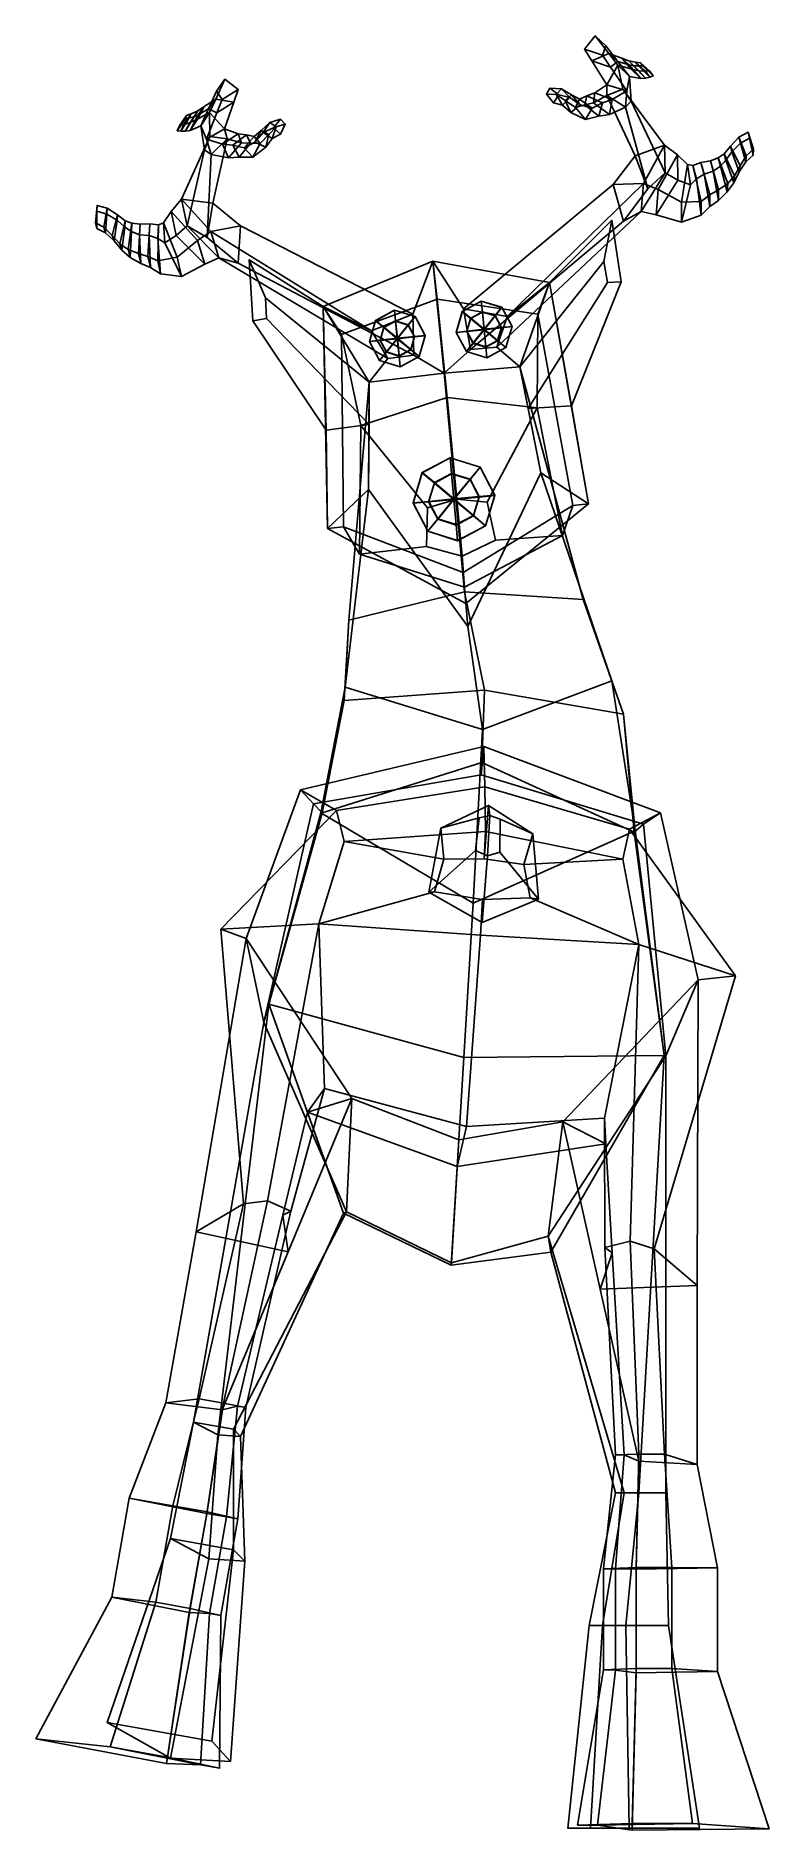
# Model space of a CAD drawing. Extents: x -115 to 84, y -151 to 336.
import ezdxf

# ---------------------------------------------------------------- set-up
doc = ezdxf.new("R2010")
doc.units = 0

msp = doc.modelspace()

# ---------------------------------------------------------------- linework, layer by layer
for points in [[(37.053009, 335.718018, 151.968277), (39.979656, 333.056519, 151.171524), (39.001556, 330.474915, 151.102356), (34.156067, 332.108978, 152.499161)], [(40.738708, 330.951996, 156.156082), (37.053009, 335.718018, 151.968277), (34.156067, 332.108978, 152.499161), (36.119831, 328.986542, 155.012558)], [(36.119831, 328.986542, 155.012558), (34.156067, 332.108978, 152.499161), (39.001556, 330.474915, 151.102356), (41.215687, 327.241577, 153.16156)], [(40.738708, 330.951996, 156.156082), (43.232529, 328.802063, 154.219971), (39.979656, 333.056519, 151.171524), (37.053009, 335.718018, 151.968277)], [(43.232529, 328.802063, 154.219971), (41.215687, 327.241577, 153.16156), (39.001556, 330.474915, 151.102356), (39.979656, 333.056519, 151.171524)], [(40.213821, 322.45697, 160.266022), (43.209961, 327.748138, 158.969666), (40.738708, 330.951996, 156.156082), (36.119831, 328.986542, 155.012558)], [(40.213821, 322.45697, 160.266022), (36.119831, 328.986542, 155.012558), (41.215687, 327.241577, 153.16156), (45.629478, 320.776489, 157.276474)], [(44.59827, 321.272217, 163.605896), (43.209961, 327.748138, 158.969666), (40.213821, 322.45697, 160.266022), (40.183857, 319.565643, 162.643631)], [(43.209961, 327.748138, 158.969666), (46.773121, 326.757782, 156.076492), (44.246651, 329.711365, 153.92453), (40.738708, 330.951996, 156.156082)], [(40.738708, 330.951996, 156.156082), (44.246651, 329.711365, 153.92453), (46.297771, 327.889099, 151.867783), (43.232529, 328.802063, 154.219971)], [(45.629478, 320.776489, 157.276474), (41.215687, 327.241577, 153.16156), (43.232529, 328.802063, 154.219971), (46.331825, 324.73761, 157.130402)], [(44.59827, 321.272217, 163.605896), (46.785713, 318.043732, 160.83844), (46.331825, 324.73761, 157.130402), (43.209961, 327.748138, 158.969666)], [(46.331825, 324.73761, 157.130402), (49.404079, 324.167297, 154.011917), (46.773121, 326.757782, 156.076492), (43.209961, 327.748138, 158.969666)], [(43.232529, 328.802063, 154.219971), (46.297771, 327.889099, 151.867783), (49.404079, 324.167297, 154.011917), (46.331825, 324.73761, 157.130402)], [(46.773121, 326.757782, 156.076492), (48.920555, 326.252808, 153.628998), (46.163898, 328.979889, 152.612656), (44.246651, 329.711365, 153.92453)], [(44.246651, 329.711365, 153.92453), (46.163898, 328.979889, 152.612656), (47.479053, 327.615387, 150.198837), (46.297771, 327.889099, 151.867783)], [(48.920555, 326.252808, 153.628998), (50.690754, 326.155334, 149.132095), (48.043201, 328.592285, 148.85994), (46.163898, 328.979889, 152.612656)], [(46.163898, 328.979889, 152.612656), (48.043201, 328.592285, 148.85994), (48.811729, 327.556885, 146.427368), (47.479053, 327.615387, 150.198837)], [(46.297771, 327.889099, 151.867783), (47.479053, 327.615387, 150.198837), (50.750126, 324.226135, 151.005554), (49.404079, 324.167297, 154.011917)], [(49.404079, 324.167297, 154.011917), (50.750126, 324.226135, 151.005554), (48.920555, 326.252808, 153.628998), (46.773121, 326.757782, 156.076492)], [(47.479053, 327.615387, 150.198837), (48.811729, 327.556885, 146.427368), (51.887943, 324.553375, 146.387878), (50.750126, 324.226135, 151.005554)], [(50.690754, 326.155334, 149.132095), (51.780567, 326.260986, 145.088913), (49.380722, 328.445343, 144.968399), (48.043201, 328.592285, 148.85994)], [(48.043201, 328.592285, 148.85994), (49.380722, 328.445343, 144.968399), (49.988003, 327.55072, 142.740341), (48.811729, 327.556885, 146.427368)], [(48.811729, 327.556885, 146.427368), (49.988003, 327.55072, 142.740341), (52.764484, 324.862823, 142.558167), (51.887943, 324.553375, 146.387878)], [(50.750126, 324.226135, 151.005554), (51.887943, 324.553375, 146.387878), (50.690754, 326.155334, 149.132095), (48.920555, 326.252808, 153.628998)], [(52.764484, 324.862823, 142.558167), (49.988003, 327.55072, 142.740341), (49.380722, 328.445343, 144.968399), (51.780567, 326.260986, 145.088913)], [(51.887943, 324.553375, 146.387878), (52.764484, 324.862823, 142.558167), (51.780567, 326.260986, 145.088913), (50.690754, 326.155334, 149.132095)], [(-65.978073, 318.523895, 155.981476), (-63.484974, 323.931366, 151.796829), (-65.738037, 320.709412, 150.995422), (-67.935333, 315.896271, 154.041595)], [(-65.978073, 318.523895, 155.981476), (-61.044811, 317.69162, 154.855392), (-59.84716, 321.134003, 152.342941), (-63.484974, 323.931366, 151.796829)], [(-63.484974, 323.931366, 151.796829), (-59.84716, 321.134003, 152.342941), (-64.20546, 318.459167, 150.933792), (-65.738037, 320.709412, 150.995422)], [(25.751461, 317.511322, 150.398849), (23.851318, 319.931854, 152.243591), (24.778612, 321.509674, 151.442307), (27.172855, 319.682922, 149.819397)], [(27.872768, 321.363647, 153.209518), (24.778612, 321.509674, 151.442307), (23.851318, 319.931854, 152.243591), (26.472261, 319.773499, 153.870911)], [(30.188, 319.021606, 151.300903), (27.172855, 319.682922, 149.819397), (24.778612, 321.509674, 151.442307), (27.872768, 321.363647, 153.209518)], [(40.213821, 322.45697, 160.266022), (36.918495, 320.287201, 158.839462), (36.570221, 317.589111, 160.835693), (40.183857, 319.565643, 162.643631)], [(45.629478, 320.776489, 157.276474), (41.685898, 318.414063, 156.178009), (36.918495, 320.287201, 158.839462), (40.213821, 322.45697, 160.266022)], [(46.785713, 318.043732, 160.83844), (45.295223, 316.384918, 159.650345), (45.629478, 320.776489, 157.276474), (46.331825, 324.73761, 157.130402)], [(-70.918678, 313.138947, 155.891418), (-69.128067, 316.535736, 153.741425), (-70.838623, 315.399353, 152.425156), (-72.910698, 312.168671, 153.438568)], [(-69.128067, 316.535736, 153.741425), (-70.729149, 314.325378, 151.6819), (-71.827263, 313.794678, 150.009949), (-70.838623, 315.399353, 152.425156)], [(-67.653671, 314.896057, 158.79335), (-65.978073, 318.523895, 155.981476), (-69.128067, 316.535736, 153.741425), (-70.918678, 313.138947, 155.891418)], [(-65.978073, 318.523895, 155.981476), (-67.935333, 315.896271, 154.041595), (-70.729149, 314.325378, 151.6819), (-69.128067, 316.535736, 153.741425)], [(-63.55085, 310.507141, 160.107635), (-68.471268, 307.677032, 157.105606), (-65.627388, 314.859314, 152.991943), (-61.044811, 317.69162, 154.855392)], [(-67.935333, 315.896271, 154.041595), (-65.738037, 320.709412, 150.995422), (-64.20546, 318.459167, 150.933792), (-65.627388, 314.859314, 152.991943)], [(-63.55085, 310.507141, 160.107635), (-61.044811, 317.69162, 154.855392), (-65.978073, 318.523895, 155.981476), (-67.653671, 314.896057, 158.79335)], [(-61.044811, 317.69162, 154.855392), (-65.627388, 314.859314, 152.991943), (-64.20546, 318.459167, 150.933792), (-59.84716, 321.134003, 152.342941)], [(26.472261, 319.773499, 153.870911), (23.851318, 319.931854, 152.243591), (25.751461, 317.511322, 150.398849), (28.137814, 316.926666, 151.627792)], [(28.137814, 316.926666, 151.627792), (25.751461, 317.511322, 150.398849), (27.172855, 319.682922, 149.819397), (30.188, 319.021606, 151.300903)], [(30.642654, 319.754425, 155.164001), (27.872768, 321.363647, 153.209518), (26.472261, 319.773499, 153.870911), (28.87961, 318.138245, 155.757263)], [(28.87961, 318.138245, 155.757263), (26.472261, 319.773499, 153.870911), (28.137814, 316.926666, 151.627792), (30.443396, 314.932556, 153.127487)], [(32.973145, 316.99884, 152.954803), (30.188, 319.021606, 151.300903), (27.872768, 321.363647, 153.209518), (30.642654, 319.754425, 155.164001)], [(30.443396, 314.932556, 153.127487), (28.137814, 316.926666, 151.627792), (30.188, 319.021606, 151.300903), (32.973145, 316.99884, 152.954803)], [(32.83149, 318.505127, 156.751724), (30.642654, 319.754425, 155.164001), (28.87961, 318.138245, 155.757263), (31.690947, 316.30658, 157.927902)], [(31.690947, 316.30658, 157.927902), (28.87961, 318.138245, 155.757263), (30.443396, 314.932556, 153.127487), (34.434238, 313.058716, 155.453979)], [(34.434238, 313.058716, 155.453979), (30.443396, 314.932556, 153.127487), (32.973145, 316.99884, 152.954803), (36.212337, 316.117401, 154.550079)], [(36.212337, 316.117401, 154.550079), (32.973145, 316.99884, 152.954803), (30.642654, 319.754425, 155.164001), (32.83149, 318.505127, 156.751724)], [(34.790253, 319.460968, 157.726501), (32.83149, 318.505127, 156.751724), (31.690947, 316.30658, 157.927902), (34.282562, 316.996277, 159.431107)], [(34.282562, 316.996277, 159.431107), (31.690947, 316.30658, 157.927902), (34.434238, 313.058716, 155.453979), (38.049831, 313.953064, 156.922562)], [(38.999519, 317.565491, 155.337891), (36.212337, 316.117401, 154.550079), (32.83149, 318.505127, 156.751724), (34.790253, 319.460968, 157.726501)], [(36.918495, 320.287201, 158.839462), (34.790253, 319.460968, 157.726501), (34.282562, 316.996277, 159.431107), (36.570221, 317.589111, 160.835693)], [(36.570221, 317.589111, 160.835693), (34.282562, 316.996277, 159.431107), (38.049831, 313.953064, 156.922562), (40.931, 314.404755, 158.093109)], [(38.049831, 313.953064, 156.922562), (34.434238, 313.058716, 155.453979), (36.212337, 316.117401, 154.550079), (38.999519, 317.565491, 155.337891)], [(41.685898, 318.414063, 156.178009), (38.999519, 317.565491, 155.337891), (34.790253, 319.460968, 157.726501), (36.918495, 320.287201, 158.839462)], [(40.183857, 319.565643, 162.643631), (36.570221, 317.589111, 160.835693), (40.931, 314.404755, 158.093109), (45.295223, 316.384918, 159.650345)], [(40.931, 314.404755, 158.093109), (38.049831, 313.953064, 156.922562), (38.999519, 317.565491, 155.337891), (41.685898, 318.414063, 156.178009)], [(55.911362, 306.0896, 175.126694), (44.59827, 321.272217, 163.605896), (40.183857, 319.565643, 162.643631), (47.880867, 303.16037, 176.889877)], [(51.391907, 294.191071, 172.153137), (47.880867, 303.16037, 176.889877), (40.183857, 319.565643, 162.643631), (45.295223, 316.384918, 159.650345)], [(45.295223, 316.384918, 159.650345), (40.931, 314.404755, 158.093109), (41.685898, 318.414063, 156.178009), (45.629478, 320.776489, 157.276474)], [(56.02338, 298.523621, 172.16124), (46.785713, 318.043732, 160.83844), (44.59827, 321.272217, 163.605896), (55.911362, 306.0896, 175.126694)], [(56.02338, 298.523621, 172.16124), (51.391907, 294.191071, 172.153137), (45.295223, 316.384918, 159.650345), (46.785713, 318.043732, 160.83844)], [(-76.402092, 309.965485, 142.359161), (-75.741768, 311.523956, 144.889999), (-73.891594, 314.152954, 144.772202), (-74.294693, 313.159149, 142.544067)], [(-73.131546, 313.434082, 146.234589), (-75.460274, 309.870483, 146.192078), (-76.402092, 309.965485, 142.359161), (-74.294693, 313.159149, 142.544067)], [(-75.460274, 309.870483, 146.192078), (-74.636223, 311.67218, 148.936646), (-75.741768, 311.523956, 144.889999), (-76.402092, 309.965485, 142.359161)], [(-74.636223, 311.67218, 148.936646), (-72.601738, 314.599518, 148.667496), (-73.891594, 314.152954, 144.772202), (-75.741768, 311.523956, 144.889999)], [(-71.827263, 313.794678, 150.009949), (-74.256096, 309.81781, 150.813721), (-75.460274, 309.870483, 146.192078), (-73.131546, 313.434082, 146.234589)], [(-74.256096, 309.81781, 150.813721), (-72.910698, 312.168671, 153.438568), (-74.636223, 311.67218, 148.936646), (-75.460274, 309.870483, 146.192078)], [(-72.910698, 312.168671, 153.438568), (-70.838623, 315.399353, 152.425156), (-72.601738, 314.599518, 148.667496), (-74.636223, 311.67218, 148.936646)], [(-72.601738, 314.599518, 148.667496), (-73.131546, 313.434082, 146.234589), (-74.294693, 313.159149, 142.544067), (-73.891594, 314.152954, 144.772202)], [(-70.729149, 314.325378, 151.6819), (-72.91655, 310.067139, 153.824097), (-74.256096, 309.81781, 150.813721), (-71.827263, 313.794678, 150.009949)], [(-72.91655, 310.067139, 153.824097), (-70.918678, 313.138947, 155.891418), (-72.910698, 312.168671, 153.438568), (-74.256096, 309.81781, 150.813721)], [(-70.838623, 315.399353, 152.425156), (-71.827263, 313.794678, 150.009949), (-73.131546, 313.434082, 146.234589), (-72.601738, 314.599518, 148.667496)], [(-67.935333, 315.896271, 154.041595), (-70.034081, 311.307709, 156.950378), (-72.91655, 310.067139, 153.824097), (-70.729149, 314.325378, 151.6819)], [(-70.034081, 311.307709, 156.950378), (-67.653671, 314.896057, 158.79335), (-70.918678, 313.138947, 155.891418), (-72.91655, 310.067139, 153.824097)], [(-68.471268, 307.677032, 157.105606), (-70.034081, 311.307709, 156.950378), (-67.935333, 315.896271, 154.041595), (-65.627388, 314.859314, 152.991943)], [(-67.545021, 308.387573, 163.437164), (-67.653671, 314.896057, 158.79335), (-70.034081, 311.307709, 156.950378), (-68.978653, 304.806305, 160.669296)], [(-67.545021, 308.387573, 163.437164), (-62.870182, 307.744659, 162.490128), (-63.55085, 310.507141, 160.107635), (-67.653671, 314.896057, 158.79335)], [(-55.321568, 306.894104, 152.825165), (-53.649437, 310.067688, 155.037018), (-51.317436, 312.239105, 153.088242), (-53.062656, 309.463043, 151.176147)], [(-53.649437, 310.067688, 155.037018), (-51.570202, 308.911072, 155.637512), (-49.595982, 311.025818, 153.755814), (-51.317436, 312.239105, 153.088242)], [(-53.062656, 309.463043, 151.176147), (-51.317436, 312.239105, 153.088242), (-48.343952, 313.0784, 151.329834), (-50.278389, 310.777832, 149.702332)], [(-51.317436, 312.239105, 153.088242), (-49.595982, 311.025818, 153.755814), (-47.085213, 311.768982, 152.135834), (-48.343952, 313.0784, 151.329834)], [(-49.595982, 311.025818, 153.755814), (-50.598965, 307.909576, 151.511673), (-48.408512, 309.008179, 150.288666), (-47.085213, 311.768982, 152.135834)], [(-48.408512, 309.008179, 150.288666), (-50.278389, 310.777832, 149.702332), (-48.343952, 313.0784, 151.329834), (-47.085213, 311.768982, 152.135834)], [(-75.21347, 291.376373, 174.956223), (-66.73909, 290.33844, 176.743652), (-62.870182, 307.744659, 162.490128), (-67.545021, 308.387573, 163.437164)], [(-73.716576, 284.132111, 172.004135), (-75.21347, 291.376373, 174.956223), (-67.545021, 308.387573, 163.437164), (-68.978653, 304.806305, 160.669296)], [(-68.978653, 304.806305, 160.669296), (-70.034081, 311.307709, 156.950378), (-68.471268, 307.677032, 157.105606), (-67.166603, 303.551727, 159.488113)], [(-68.471268, 307.677032, 157.105606), (-63.55085, 310.507141, 160.107635), (-59.865688, 309.168304, 158.693924), (-64.111176, 306.299683, 156.02211)], [(-67.166603, 303.551727, 159.488113), (-68.471268, 307.677032, 157.105606), (-64.111176, 306.299683, 156.02211), (-62.484253, 302.628326, 157.945831)], [(-68.274361, 280.996246, 172.013519), (-67.166603, 303.551727, 159.488113), (-62.870182, 307.744659, 162.490128), (-66.73909, 290.33844, 176.743652)], [(-62.870182, 307.744659, 162.490128), (-67.166603, 303.551727, 159.488113), (-62.484253, 302.628326, 157.945831), (-58.92038, 306.659119, 160.695313)], [(-64.111176, 306.299683, 156.02211), (-59.865688, 309.168304, 158.693924), (-57.614037, 308.853546, 157.588211), (-61.309456, 306.088043, 155.190765)], [(-63.55085, 310.507141, 160.107635), (-62.870182, 307.744659, 162.490128), (-58.92038, 306.659119, 160.695313), (-59.865688, 309.168304, 158.693924)], [(-61.309456, 306.088043, 155.190765), (-57.614037, 308.853546, 157.588211), (-55.498207, 308.375519, 156.620361), (-58.277054, 305.322784, 154.412842)], [(-59.865688, 309.168304, 158.693924), (-58.92038, 306.659119, 160.695313), (-56.566402, 306.602173, 159.297913), (-57.614037, 308.853546, 157.588211)], [(-58.277054, 305.322784, 154.412842), (-55.498207, 308.375519, 156.620361), (-53.649437, 310.067688, 155.037018), (-55.321568, 306.894104, 152.825165)], [(-55.866673, 302.78418, 155.326035), (-58.277054, 305.322784, 154.412842), (-55.321568, 306.894104, 152.825165), (-52.398876, 305.475342, 153.00769)], [(-57.614037, 308.853546, 157.588211), (-56.566402, 306.602173, 159.297913), (-53.895187, 306.519775, 157.802841), (-55.498207, 308.375519, 156.620361)], [(-53.895187, 306.519775, 157.802841), (-55.866673, 302.78418, 155.326035), (-52.398876, 305.475342, 153.00769), (-51.570202, 308.911072, 155.637512)], [(-55.498207, 308.375519, 156.620361), (-53.895187, 306.519775, 157.802841), (-51.570202, 308.911072, 155.637512), (-53.649437, 310.067688, 155.037018)], [(-52.398876, 305.475342, 153.00769), (-55.321568, 306.894104, 152.825165), (-53.062656, 309.463043, 151.176147), (-50.598965, 307.909576, 151.511673)], [(-50.598965, 307.909576, 151.511673), (-53.062656, 309.463043, 151.176147), (-50.278389, 310.777832, 149.702332), (-48.408512, 309.008179, 150.288666)], [(-51.570202, 308.911072, 155.637512), (-52.398876, 305.475342, 153.00769), (-50.598965, 307.909576, 151.511673), (-49.595982, 311.025818, 153.755814)], [(76.393005, 300.444794, 156.063644), (78.048424, 303.186401, 152.359756), (76.078201, 308.199951, 152.239731), (73.767044, 305.7901, 156.4646)], [(73.767044, 305.7901, 156.4646), (76.078201, 308.199951, 152.239731), (76.500031, 306.626801, 149.629944), (74.145699, 304.29071, 153.427002)], [(78.048424, 303.186401, 152.359756), (80.004089, 304.948151, 149.254669), (78.557266, 309.564636, 148.80278), (76.078201, 308.199951, 152.239731)], [(76.078201, 308.199951, 152.239731), (78.557266, 309.564636, 148.80278), (78.977798, 307.984528, 146.559326), (76.500031, 306.626801, 149.629944)], [(76.500031, 306.626801, 149.629944), (78.977798, 307.984528, 146.559326), (79.966972, 303.319183, 146.720245), (77.946747, 301.540192, 149.454559)], [(80.004089, 304.948151, 149.254669), (79.966972, 303.319183, 146.720245), (78.977798, 307.984528, 146.559326), (78.557266, 309.564636, 148.80278)], [(-73.716576, 284.132111, 172.004135), (-68.978653, 304.806305, 160.669296), (-67.166603, 303.551727, 159.488113), (-68.274361, 280.996246, 172.013519)], [(-62.484253, 302.628326, 157.945831), (-64.111176, 306.299683, 156.02211), (-61.309456, 306.088043, 155.190765), (-59.581409, 302.837036, 156.783661)], [(-58.92038, 306.659119, 160.695313), (-62.484253, 302.628326, 157.945831), (-59.581409, 302.837036, 156.783661), (-56.566402, 306.602173, 159.297913)], [(-59.581409, 302.837036, 156.783661), (-61.309456, 306.088043, 155.190765), (-58.277054, 305.322784, 154.412842), (-55.866673, 302.78418, 155.326035)], [(-56.566402, 306.602173, 159.297913), (-59.581409, 302.837036, 156.783661), (-55.866673, 302.78418, 155.326035), (-53.895187, 306.519775, 157.802841)], [(50.14101, 295.632904, 181.990005), (55.911362, 306.0896, 175.126694), (47.880867, 303.16037, 176.889877), (41.951542, 295.40567, 182.369934)], [(41.951542, 295.40567, 182.369934), (47.880867, 303.16037, 176.889877), (51.391907, 294.191071, 172.153137), (44.723797, 285.453156, 176.47287)], [(50.14101, 295.632904, 181.990005), (54.188278, 293.999329, 179.987015), (59.401848, 303.400177, 173.807755), (55.911362, 306.0896, 175.126694)], [(54.188278, 293.999329, 179.987015), (60.527138, 290.635529, 177.647232), (62.139725, 300.78244, 173.102432), (59.401848, 303.400177, 173.807755)], [(55.911362, 306.0896, 175.126694), (59.401848, 303.400177, 173.807755), (59.493084, 296.586853, 171.143799), (56.02338, 298.523621, 172.16124)], [(59.401848, 303.400177, 173.807755), (62.139725, 300.78244, 173.102432), (62.903027, 295.320374, 169.592819), (59.493084, 296.586853, 171.143799)], [(70.533203, 293.949799, 166.492371), (73.029617, 295.695007, 162.92746), (70.447891, 302.60788, 162.631424), (68.367622, 301.80658, 165.453751)], [(68.367622, 301.80658, 165.453751), (70.447891, 302.60788, 162.631424), (71.044609, 300.391235, 159.089584), (69.103828, 299.005341, 161.747864)], [(73.029617, 295.695007, 162.92746), (74.894485, 297.701996, 159.655121), (72.071861, 303.696136, 159.978073), (70.447891, 302.60788, 162.631424)], [(70.447891, 302.60788, 162.631424), (72.071861, 303.696136, 159.978073), (72.515701, 301.974792, 156.632141), (71.044609, 300.391235, 159.089584)], [(71.044609, 300.391235, 159.089584), (72.515701, 301.974792, 156.632141), (74.677933, 295.865845, 155.977325), (72.912849, 293.386292, 158.970901)], [(74.894485, 297.701996, 159.655121), (76.393005, 300.444794, 156.063644), (73.767044, 305.7901, 156.4646), (72.071861, 303.696136, 159.978073)], [(72.071861, 303.696136, 159.978073), (73.767044, 305.7901, 156.4646), (74.145699, 304.29071, 153.427002), (72.515701, 301.974792, 156.632141)], [(72.515701, 301.974792, 156.632141), (74.145699, 304.29071, 153.427002), (76.17453, 298.835358, 152.734863), (74.677933, 295.865845, 155.977325)], [(74.145699, 304.29071, 153.427002), (76.500031, 306.626801, 149.629944), (77.946747, 301.540192, 149.454559), (76.17453, 298.835358, 152.734863)], [(76.17453, 298.835358, 152.734863), (77.946747, 301.540192, 149.454559), (78.048424, 303.186401, 152.359756), (76.393005, 300.444794, 156.063644)], [(77.946747, 301.540192, 149.454559), (79.966972, 303.319183, 146.720245), (80.004089, 304.948151, 149.254669), (78.048424, 303.186401, 152.359756)], [(49.527416, 288.027954, 177.658249), (44.723797, 285.453156, 176.47287), (51.391907, 294.191071, 172.153137), (56.02338, 298.523621, 172.16124)], [(56.02338, 298.523621, 172.16124), (59.493084, 296.586853, 171.143799), (53.628002, 287.148956, 176.092941), (49.527416, 288.027954, 177.658249)], [(60.527138, 290.635529, 177.647232), (65.840668, 290.797791, 173.140778), (63.591919, 300.542633, 171.472641), (62.139725, 300.78244, 173.102432)], [(62.139725, 300.78244, 173.102432), (63.591919, 300.542633, 171.472641), (64.524635, 296.8992, 167.039505), (62.903027, 295.320374, 169.592819)], [(65.840668, 290.797791, 173.140778), (68.188614, 292.600677, 169.615723), (65.780502, 301.326172, 168.461533), (63.591919, 300.542633, 171.472641)], [(63.591919, 300.542633, 171.472641), (65.780502, 301.326172, 168.461533), (66.599388, 298.21521, 164.343933), (64.524635, 296.8992, 167.039505)], [(64.524635, 296.8992, 167.039505), (66.599388, 298.21521, 164.343933), (68.159676, 289.41452, 164.92775), (65.850967, 287.088104, 168.044083)], [(68.188614, 292.600677, 169.615723), (70.533203, 293.949799, 166.492371), (68.367622, 301.80658, 165.453751), (65.780502, 301.326172, 168.461533)], [(65.780502, 301.326172, 168.461533), (68.367622, 301.80658, 165.453751), (69.103828, 299.005341, 161.747864), (66.599388, 298.21521, 164.343933)], [(66.599388, 298.21521, 164.343933), (69.103828, 299.005341, 161.747864), (70.506683, 291.080566, 162.273163), (68.159676, 289.41452, 164.92775)], [(69.103828, 299.005341, 161.747864), (71.044609, 300.391235, 159.089584), (72.912849, 293.386292, 158.970901), (70.506683, 291.080566, 162.273163)], [(72.912849, 293.386292, 158.970901), (74.677933, 295.865845, 155.977325), (74.894485, 297.701996, 159.655121), (73.029617, 295.695007, 162.92746)], [(74.677933, 295.865845, 155.977325), (76.17453, 298.835358, 152.734863), (76.393005, 300.444794, 156.063644), (74.894485, 297.701996, 159.655121)], [(1.31873, 261.673615, 198.92572), (13.165253, 259.565063, 198.905533), (50.14101, 295.632904, 181.990005), (41.951542, 295.40567, 182.369934)], [(1.31873, 261.673615, 198.92572), (41.951542, 295.40567, 182.369934), (44.723797, 285.453156, 176.47287), (3.244721, 250.631546, 188.648026)], [(13.165253, 259.565063, 198.905533), (10.35907, 251.244751, 191.578674), (49.527416, 288.027954, 177.658249), (50.14101, 295.632904, 181.990005)], [(49.527416, 288.027954, 177.658249), (53.628002, 287.148956, 176.092941), (54.188278, 293.999329, 179.987015), (50.14101, 295.632904, 181.990005)], [(59.493084, 296.586853, 171.143799), (62.903027, 295.320374, 169.592819), (60.494865, 285.172852, 173.16185), (53.628002, 287.148956, 176.092941)], [(53.628002, 287.148956, 176.092941), (60.494865, 285.172852, 173.16185), (60.527138, 290.635529, 177.647232), (54.188278, 293.999329, 179.987015)], [(62.903027, 295.320374, 169.592819), (64.524635, 296.8992, 167.039505), (65.850967, 287.088104, 168.044083), (60.494865, 285.172852, 173.16185)], [(65.850967, 287.088104, 168.044083), (68.159676, 289.41452, 164.92775), (68.188614, 292.600677, 169.615723), (65.840668, 290.797791, 173.140778)], [(68.159676, 289.41452, 164.92775), (70.506683, 291.080566, 162.273163), (70.533203, 293.949799, 166.492371), (68.188614, 292.600677, 169.615723)], [(70.506683, 291.080566, 162.273163), (72.912849, 293.386292, 158.970901), (73.029617, 295.695007, 162.92746), (70.533203, 293.949799, 166.492371)], [(-98.594391, 285.016998, 149.030151), (-98.175072, 289.700134, 148.570587), (-98.255219, 288.111267, 146.32988), (-98.220947, 283.4823, 146.499619)], [(-96.295959, 283.776306, 152.143814), (-95.447166, 288.952454, 152.016663), (-98.175072, 289.700134, 148.570587), (-98.594391, 285.016998, 149.030151)], [(-95.447166, 288.952454, 152.016663), (-95.532188, 287.36853, 149.4095), (-98.255219, 288.111267, 146.32988), (-98.175072, 289.700134, 148.570587)], [(-95.532188, 287.36853, 149.4095), (-95.858078, 282.237976, 149.242538), (-98.220947, 283.4823, 146.499619), (-98.255219, 288.111267, 146.32988)], [(-94.080788, 281.541016, 155.857635), (-92.655968, 287.176117, 156.252487), (-95.447166, 288.952454, 152.016663), (-96.295959, 283.776306, 152.143814)], [(-92.717499, 285.670197, 153.217316), (-93.539612, 280.061371, 152.532852), (-95.858078, 282.237976, 149.242538), (-95.532188, 287.36853, 149.4095)], [(-92.655968, 287.176117, 156.252487), (-92.717499, 285.670197, 153.217316), (-95.532188, 287.36853, 149.4095), (-95.447166, 288.952454, 152.016663)], [(-70.93367, 280.21521, 179.841843), (-78.048637, 288.048126, 173.634064), (-80.165314, 284.95871, 172.927505), (-76.427544, 275.645264, 177.494629)], [(-78.048637, 288.048126, 173.634064), (-76.697639, 281.534241, 170.982544), (-79.766251, 279.592163, 169.426544), (-80.165314, 284.95871, 172.927505)], [(-67.318405, 282.650696, 181.850922), (-75.21347, 291.376373, 174.956223), (-78.048637, 288.048126, 173.634064), (-70.93367, 280.21521, 179.841843)], [(-75.21347, 291.376373, 174.956223), (-73.716576, 284.132111, 172.004135), (-76.697639, 281.534241, 170.982544), (-78.048637, 288.048126, 173.634064)], [(-67.318405, 282.650696, 181.850922), (-59.271301, 284.206085, 182.249298), (-66.73909, 290.33844, 176.743652), (-75.21347, 291.376373, 174.956223)], [(-59.271301, 284.206085, 182.249298), (-59.904774, 274.065521, 176.360306), (-68.274361, 280.996246, 172.013519), (-66.73909, 290.33844, 176.743652)], [(10.35907, 251.244751, 191.578674), (3.244721, 250.631546, 188.648026), (44.723797, 285.453156, 176.47287), (49.527416, 288.027954, 177.658249)], [(60.494865, 285.172852, 173.16185), (65.850967, 287.088104, 168.044083), (65.840668, 290.797791, 173.140778), (60.527138, 290.635529, 177.647232)], [(-95.858078, 282.237976, 149.242538), (-96.295959, 283.776306, 152.143814), (-98.594391, 285.016998, 149.030151), (-98.220947, 283.4823, 146.499619)], [(-93.539612, 280.061371, 152.532852), (-94.080788, 281.541016, 155.857635), (-96.295959, 283.776306, 152.143814), (-95.858078, 282.237976, 149.242538)], [(-92.021492, 279.267761, 159.458435), (-90.538269, 285.561707, 159.774536), (-92.655968, 287.176117, 156.252487), (-94.080788, 281.541016, 155.857635)], [(-90.618294, 283.830322, 156.43129), (-91.43689, 277.571594, 155.784958), (-93.539612, 280.061371, 152.532852), (-92.717499, 285.670197, 153.217316)], [(-90.538269, 285.561707, 159.774536), (-90.618294, 283.830322, 156.43129), (-92.717499, 285.670197, 153.217316), (-92.655968, 287.176117, 156.252487)], [(-89.7631, 277.767883, 162.739044), (-88.709412, 284.883575, 162.433945), (-90.538269, 285.561707, 159.774536), (-92.021492, 279.267761, 159.458435)], [(-88.83461, 282.648163, 158.895432), (-89.178658, 275.600647, 158.78746), (-91.43689, 277.571594, 155.784958), (-90.618294, 283.830322, 156.43129)], [(-88.709412, 284.883575, 162.433945), (-88.83461, 282.648163, 158.895432), (-90.618294, 283.830322, 156.43129), (-90.538269, 285.561707, 159.774536)], [(-86.942848, 276.649414, 166.312775), (-86.495811, 284.57608, 165.26268), (-88.709412, 284.883575, 162.433945), (-89.7631, 277.767883, 162.739044)], [(-86.634125, 281.753754, 161.560883), (-86.331108, 273.92865, 162.099319), (-89.178658, 275.600647, 158.78746), (-88.83461, 282.648163, 158.895432)], [(-86.495811, 284.57608, 165.26268), (-86.634125, 281.753754, 161.560883), (-88.83461, 282.648163, 158.895432), (-88.709412, 284.883575, 162.433945)], [(-84.356537, 275.871948, 169.44368), (-83.855057, 284.682861, 168.277298), (-86.495811, 284.57608, 165.26268), (-86.942848, 276.649414, 166.312775)], [(-83.855057, 284.682861, 168.277298), (-84.010239, 281.545502, 164.164047), (-86.634125, 281.753754, 161.560883), (-86.495811, 284.57608, 165.26268)], [(-81.670723, 274.662109, 172.97702), (-81.538857, 284.414368, 171.294891), (-83.855057, 284.682861, 168.277298), (-84.356537, 275.871948, 169.44368)], [(-81.538857, 284.414368, 171.294891), (-81.694221, 280.7435, 166.866745), (-84.010239, 281.545502, 164.164047), (-83.855057, 284.682861, 168.277298)], [(-80.165314, 284.95871, 172.927505), (-79.766251, 279.592163, 169.426544), (-81.694221, 280.7435, 166.866745), (-81.538857, 284.414368, 171.294891)], [(-76.427544, 275.645264, 177.494629), (-80.165314, 284.95871, 172.927505), (-81.538857, 284.414368, 171.294891), (-81.670723, 274.662109, 172.97702)], [(-73.716576, 284.132111, 172.004135), (-65.133255, 275.506561, 177.532288), (-68.96225, 273.790314, 175.960068), (-76.697639, 281.534241, 170.982544)], [(-65.133255, 275.506561, 177.532288), (-73.716576, 284.132111, 172.004135), (-68.274361, 280.996246, 172.013519), (-59.904774, 274.065521, 176.360306)], [(-65.133255, 275.506561, 177.532288), (-67.318405, 282.650696, 181.850922), (-70.93367, 280.21521, 179.841843), (-68.96225, 273.790314, 175.960068)], [(-67.318405, 282.650696, 181.850922), (-23.642172, 255.715149, 198.874786), (-12.474351, 260.221893, 198.913727), (-59.271301, 284.206085, 182.249298)], [(-23.642172, 255.715149, 198.874786), (-67.318405, 282.650696, 181.850922), (-65.133255, 275.506561, 177.532288), (-19.249712, 248.194138, 191.556259)], [(-12.474351, 260.221893, 198.913727), (-12.167927, 249.043106, 188.636337), (-59.904774, 274.065521, 176.360306), (-59.271301, 284.206085, 182.249298)], [(39.43021, 274.483337, 185.960709), (16.557039, 245.927979, 189.236389), (24.691536, 268.766724, 208.514389), (41.598282, 285.672485, 190.88736)], [(44.101833, 268.947449, 191.024811), (41.598282, 285.672485, 190.88736), (24.691536, 268.766724, 208.514389), (30.665838, 235.346954, 208.8237)], [(41.598282, 285.672485, 190.88736), (44.101833, 268.947449, 191.024811), (40.368107, 268.771454, 186.014572), (39.43021, 274.483337, 185.960709)], [(-91.43689, 277.571594, 155.784958), (-92.021492, 279.267761, 159.458435), (-94.080788, 281.541016, 155.857635), (-93.539612, 280.061371, 152.532852)], [(-89.178658, 275.600647, 158.78746), (-89.7631, 277.767883, 162.739044), (-92.021492, 279.267761, 159.458435), (-91.43689, 277.571594, 155.784958)], [(-86.331108, 273.92865, 162.099319), (-86.942848, 276.649414, 166.312775), (-89.7631, 277.767883, 162.739044), (-89.178658, 275.600647, 158.78746)], [(-84.010239, 281.545502, 164.164047), (-83.678909, 272.8479, 164.761871), (-86.331108, 273.92865, 162.099319), (-86.634125, 281.753754, 161.560883)], [(-81.694221, 280.7435, 166.866745), (-80.925407, 271.128906, 167.887146), (-83.678909, 272.8479, 164.761871), (-84.010239, 281.545502, 164.164047)], [(-79.766251, 279.592163, 169.426544), (-75.272614, 270.444183, 173.018753), (-80.925407, 271.128906, 167.887146), (-81.694221, 280.7435, 166.866745)], [(-76.697639, 281.534241, 170.982544), (-68.96225, 273.790314, 175.960068), (-75.272614, 270.444183, 173.018753), (-79.766251, 279.592163, 169.426544)], [(-68.96225, 273.790314, 175.960068), (-70.93367, 280.21521, 179.841843), (-76.427544, 275.645264, 177.494629), (-75.272614, 270.444183, 173.018753)], [(-83.678909, 272.8479, 164.761871), (-84.356537, 275.871948, 169.44368), (-86.942848, 276.649414, 166.312775), (-86.331108, 273.92865, 162.099319)], [(-80.925407, 271.128906, 167.887146), (-81.670723, 274.662109, 172.97702), (-84.356537, 275.871948, 169.44368), (-83.678909, 272.8479, 164.761871)], [(-75.272614, 270.444183, 173.018753), (-76.427544, 275.645264, 177.494629), (-81.670723, 274.662109, 172.97702), (-80.925407, 271.128906, 167.887146)], [(-19.249712, 248.194138, 191.556259), (-65.133255, 275.506561, 177.532288), (-59.904774, 274.065521, 176.360306), (-12.167927, 249.043106, 188.636337)], [(-56.841595, 274.950531, 190.78096), (-52.421547, 264.662262, 185.872345), (-52.171661, 258.977814, 185.931198), (-55.844231, 258.374847, 190.935028)], [(-52.421547, 264.662262, 185.872345), (-56.841595, 274.950531, 190.78096), (-36.756824, 262.246246, 208.458069), (-24.277218, 241.769333, 189.207779)], [(-55.844231, 258.374847, 190.935028), (-36.00885, 228.722153, 208.784225), (-36.756824, 262.246246, 208.458069), (-56.841595, 274.950531, 190.78096)], [(-23.642172, 255.715149, 198.874786), (-36.756824, 262.246246, 208.458069), (-6.979208, 274.565247, 208.559937), (-12.474351, 260.221893, 198.913727)], [(-36.756824, 262.246246, 208.458069), (-31.787918, 254.643982, 232.239594), (-5.861431, 264.240265, 232.211868), (-6.979208, 274.565247, 208.559937)], [(-12.167927, 249.043106, 188.636337), (-12.474351, 260.221893, 198.913727), (-6.979208, 274.565247, 208.559937), (-3.903516, 244.173843, 181.523926)], [(13.165253, 259.565063, 198.905533), (1.31873, 261.673615, 198.92572), (-6.979208, 274.565247, 208.559937), (24.691536, 268.766724, 208.514389)], [(3.244721, 250.631546, 188.648026), (-3.903516, 244.173843, 181.523926), (-6.979208, 274.565247, 208.559937), (1.31873, 261.673615, 198.92572)], [(24.691536, 268.766724, 208.514389), (-6.979208, 274.565247, 208.559937), (-5.861431, 264.240265, 232.211868), (21.461355, 260.208801, 232.283813)], [(40.368107, 268.771454, 186.014572), (18.85778, 234.55043, 189.368668), (16.557039, 245.927979, 189.236389), (39.43021, 274.483337, 185.960709)], [(10.35907, 251.244751, 191.578674), (13.165253, 259.565063, 198.905533), (24.691536, 268.766724, 208.514389), (16.557039, 245.927979, 189.236389)], [(44.101833, 268.947449, 191.024811), (30.665838, 235.346954, 208.8237), (18.85778, 234.55043, 189.368668), (40.368107, 268.771454, 186.014572)], [(24.691536, 268.766724, 208.514389), (21.461355, 260.208801, 232.283813), (30.999098, 208.296204, 232.62854), (35.272808, 208.685486, 209.056946)], [(-52.171661, 258.977814, 185.931198), (-52.421547, 264.662262, 185.872345), (-24.277218, 241.769333, 189.207779), (-24.322113, 230.255524, 189.342896)], [(-5.861431, 264.240265, 232.211868), (-31.787918, 254.643982, 232.239594), (-26.537798, 229.998734, 261.219574), (-3.1455, 237.610214, 261.340759)], [(-5.861431, 264.240265, 232.211868), (-3.1455, 237.610214, 261.340759), (21.262581, 234.747894, 261.247833), (21.461355, 260.208801, 232.283813)], [(0.99177, 260.940277, 245.425583), (6.13026, 263.762512, 245.414017), (6.125908, 263.725342, 240.500198), (0.987536, 260.90329, 240.51178)], [(3.243502, 259.00824, 236.553085), (0.987536, 260.90329, 240.51178), (6.125908, 263.725342, 240.500198), (6.418946, 260.750366, 236.545914)], [(3.254311, 259.104614, 249.417664), (6.429941, 260.847046, 249.410492), (6.13026, 263.762512, 245.414017), (0.99177, 260.940277, 245.425583)], [(11.723423, 262.067566, 245.434799), (11.719189, 262.030579, 240.520996), (6.125908, 263.725342, 240.500198), (6.13026, 263.762512, 245.414017)], [(9.874298, 259.702057, 236.55864), (6.418946, 260.750366, 236.545914), (6.125908, 263.725342, 240.500198), (11.719189, 262.030579, 240.520996)], [(9.885107, 259.798431, 249.423218), (11.723423, 262.067566, 245.434799), (6.13026, 263.762512, 245.414017), (6.429941, 260.847046, 249.410492)], [(-55.844231, 258.374847, 190.935028), (-52.171661, 258.977814, 185.931198), (-24.322113, 230.255524, 189.342896), (-36.00885, 228.722153, 208.784225)], [(-19.249712, 248.194138, 191.556259), (-24.277218, 241.769333, 189.207779), (-36.756824, 262.246246, 208.458069), (-23.642172, 255.715149, 198.874786)], [(-36.756824, 262.246246, 208.458069), (-35.590118, 202.054932, 209.029999), (-31.272978, 202.471466, 232.604904), (-31.787918, 254.643982, 232.239594)], [(-24.243587, 252.815506, 245.443909), (-22.586632, 258.463531, 245.405334), (-22.590866, 258.426544, 240.491547), (-24.247545, 252.778992, 240.530136)], [(-24.247545, 252.778992, 240.530136), (-22.590866, 258.426544, 240.491547), (-20.328817, 256.541748, 236.53334), (-21.354172, 253.050644, 236.557083)], [(-21.343805, 253.14621, 249.421616), (-20.318007, 256.638062, 249.397919), (-22.586632, 258.463531, 245.405334), (-24.243587, 252.815506, 245.443909)], [(-22.586632, 258.463531, 245.405334), (-17.454824, 261.274658, 245.393204), (-17.459175, 261.237488, 240.479385), (-22.590866, 258.426544, 240.491547)], [(-20.328817, 256.541748, 236.53334), (-22.590866, 258.426544, 240.491547), (-17.459175, 261.237488, 240.479385), (-17.157444, 258.277008, 236.525818)], [(-20.318007, 256.638062, 249.397919), (-17.146448, 258.373657, 249.390411), (-17.454824, 261.274658, 245.393204), (-22.586632, 258.463531, 245.405334)], [(-16.668636, 253.526611, 235.042389), (-20.328817, 256.541748, 236.53334), (-17.157444, 258.277008, 236.525818)], [(-16.655821, 253.64476, 250.943863), (-17.146448, 258.373657, 249.390411), (-20.318007, 256.638062, 249.397919)], [(-11.85498, 259.59079, 245.414551), (-11.859215, 259.553802, 240.500763), (-17.459175, 261.237488, 240.479385), (-17.454824, 261.274658, 245.393204)], [(-13.698024, 257.235565, 236.538895), (-17.157444, 258.277008, 236.525818), (-17.459175, 261.237488, 240.479385), (-11.859215, 259.553802, 240.500763)], [(-13.687214, 257.331879, 249.403473), (-11.85498, 259.59079, 245.414551), (-17.454824, 261.274658, 245.393204), (-17.146448, 258.373657, 249.390411)], [(-16.668636, 253.526611, 235.042389), (-17.157444, 258.277008, 236.525818), (-13.698024, 257.235565, 236.538895)], [(-16.655821, 253.64476, 250.943863), (-13.687214, 257.331879, 249.403473), (-17.146448, 258.373657, 249.390411)], [(-9.080869, 254.355911, 240.542328), (-11.980652, 254.025208, 236.564606), (-13.698024, 257.235565, 236.538895), (-11.859215, 259.553802, 240.500763)], [(-11.970284, 254.120804, 249.429153), (-9.076909, 254.392426, 245.456116), (-11.85498, 259.59079, 245.414551), (-13.687214, 257.331879, 249.403473)], [(-9.076909, 254.392426, 245.456116), (-9.080869, 254.355911, 240.542328), (-11.859215, 259.553802, 240.500763), (-11.85498, 259.59079, 245.414551)], [(-0.680967, 255.265381, 245.462845), (0.99177, 260.940277, 245.425583), (0.987536, 260.90329, 240.51178), (-0.684927, 255.228851, 240.549072)], [(-0.684927, 255.228851, 240.549072), (0.987536, 260.90329, 240.51178), (3.243502, 259.00824, 236.553085), (2.208451, 255.500473, 236.576004)], [(2.218817, 255.596069, 249.440552), (3.254311, 259.104614, 249.417664), (0.99177, 260.940277, 245.425583), (-0.680967, 255.265381, 245.462845)], [(2.208451, 255.500473, 236.576004), (3.243502, 259.00824, 236.553085), (6.893989, 255.976486, 235.06134)], [(6.906803, 256.094635, 250.962799), (3.254311, 259.104614, 249.417664), (2.218817, 255.596069, 249.440552)], [(6.893989, 255.976486, 235.06134), (3.243502, 259.00824, 236.553085), (6.418946, 260.750366, 236.545914)], [(6.906803, 256.094635, 250.962799), (6.429941, 260.847046, 249.410492), (3.254311, 259.104614, 249.417664)], [(6.893989, 255.976486, 235.06134), (6.418946, 260.750366, 236.545914), (9.874298, 259.702057, 236.55864)], [(6.906803, 256.094635, 250.962799), (9.885107, 259.798431, 249.423218), (6.429941, 260.847046, 249.410492)], [(11.581972, 256.475037, 236.583542), (6.893989, 255.976486, 235.06134), (9.874298, 259.702057, 236.55864)], [(6.906803, 256.094635, 250.962799), (11.592338, 256.570648, 249.448074), (9.885107, 259.798431, 249.423218)], [(14.481752, 256.805756, 240.561264), (11.581972, 256.475037, 236.583542), (9.874298, 259.702057, 236.55864), (11.719189, 262.030579, 240.520996)], [(11.592338, 256.570648, 249.448074), (14.485713, 256.842285, 245.475037), (11.723423, 262.067566, 245.434799), (9.885107, 259.798431, 249.423218)], [(14.485713, 256.842285, 245.475037), (14.481752, 256.805756, 240.561264), (11.719189, 262.030579, 240.520996), (11.723423, 262.067566, 245.434799)], [(28.156239, 200.089615, 265.528076), (30.999098, 208.296204, 232.62854), (21.461355, 260.208801, 232.283813), (21.262581, 234.747894, 261.247833)], [(-26.959208, 195.033798, 265.510193), (-26.537798, 229.998734, 261.219574), (-31.787918, 254.643982, 232.239594), (-31.272978, 202.471466, 232.604904)], [(-21.354172, 253.050644, 236.557083), (-20.328817, 256.541748, 236.53334), (-16.668636, 253.526611, 235.042389)], [(-19.636515, 249.846405, 236.582809), (-21.354172, 253.050644, 236.557083), (-16.668636, 253.526611, 235.042389)], [(-16.655821, 253.64476, 250.943863), (-20.318007, 256.638062, 249.397919), (-21.343805, 253.14621, 249.421616)], [(-19.626581, 249.941223, 249.447311), (-16.655821, 253.64476, 250.943863), (-21.343805, 253.14621, 249.421616)], [(-16.182205, 248.801712, 236.595459), (-19.636515, 249.846405, 236.582809), (-16.668636, 253.526611, 235.042389)], [(-16.172449, 248.896194, 249.459961), (-16.655821, 253.64476, 250.943863), (-19.626581, 249.941223, 249.447311)], [(-11.980652, 254.025208, 236.564606), (-16.668636, 253.526611, 235.042389), (-13.698024, 257.235565, 236.538895)], [(-13.011122, 250.530838, 236.587921), (-16.668636, 253.526611, 235.042389), (-11.980652, 254.025208, 236.564606)], [(-16.182205, 248.801712, 236.595459), (-16.668636, 253.526611, 235.042389), (-13.011122, 250.530838, 236.587921)], [(-16.655821, 253.64476, 250.943863), (-11.970284, 254.120804, 249.429153), (-13.687214, 257.331879, 249.403473)], [(-13.001188, 250.625626, 249.452423), (-11.970284, 254.120804, 249.429153), (-16.655821, 253.64476, 250.943863)], [(-16.172449, 248.896194, 249.459961), (-13.001188, 250.625626, 249.452423), (-16.655821, 253.64476, 250.943863)], [(-10.75093, 248.699799, 240.579803), (-13.011122, 250.530838, 236.587921), (-11.980652, 254.025208, 236.564606), (-9.080869, 254.355911, 240.542328)], [(-10.747236, 248.73587, 245.493561), (-9.076909, 254.392426, 245.456116), (-11.970284, 254.120804, 249.429153), (-13.001188, 250.625626, 249.452423)], [(-10.747236, 248.73587, 245.493561), (-10.75093, 248.699799, 240.579803), (-9.080869, 254.355911, 240.542328), (-9.076909, 254.392426, 245.456116)], [(2.078893, 250.019806, 240.589432), (-0.684927, 255.228851, 240.549072), (2.208451, 255.500473, 236.576004), (3.916603, 252.279495, 236.600967)], [(2.082586, 250.055878, 245.503189), (-0.680967, 255.265381, 245.462845), (-0.684927, 255.228851, 240.549072), (2.078893, 250.019806, 240.589432)], [(2.082586, 250.055878, 245.503189), (3.926536, 252.374298, 249.465454), (2.218817, 255.596069, 249.440552), (-0.680967, 255.265381, 245.462845)], [(3.916603, 252.279495, 236.600967), (2.208451, 255.500473, 236.576004), (6.893989, 255.976486, 235.06134)], [(3.926536, 252.374298, 249.465454), (6.906803, 256.094635, 250.962799), (2.218817, 255.596069, 249.440552)], [(7.367031, 251.227829, 236.613281), (3.916603, 252.279495, 236.600967), (6.893989, 255.976486, 235.06134)], [(7.376788, 251.322311, 249.477768), (6.906803, 256.094635, 250.962799), (3.926536, 252.374298, 249.465454)], [(10.541996, 252.963928, 236.606064), (6.893989, 255.976486, 235.06134), (11.581972, 256.475037, 236.583542)], [(7.367031, 251.227829, 236.613281), (6.893989, 255.976486, 235.06134), (10.541996, 252.963928, 236.606064)], [(10.551929, 253.058762, 249.470551), (11.592338, 256.570648, 249.448074), (6.906803, 256.094635, 250.962799)], [(7.376788, 251.322311, 249.477768), (10.551929, 253.058762, 249.470551), (6.906803, 256.094635, 250.962799)], [(12.796403, 251.122498, 240.597473), (10.541996, 252.963928, 236.606064), (11.581972, 256.475037, 236.583542), (14.481752, 256.805756, 240.561264)], [(12.800097, 251.158539, 245.511215), (14.485713, 256.842285, 245.475037), (11.592338, 256.570648, 249.448074), (10.551929, 253.058762, 249.470551)], [(12.800097, 251.158539, 245.511215), (12.796403, 251.122498, 240.597473), (14.481752, 256.805756, 240.561264), (14.485713, 256.842285, 245.475037)], [(-19.249712, 248.194138, 191.556259), (-12.167927, 249.043106, 188.636337), (-3.903516, 244.173843, 181.523926), (-24.277218, 241.769333, 189.207779)], [(-21.468441, 247.597137, 240.571777), (-24.247545, 252.778992, 240.530136), (-21.354172, 253.050644, 236.557083), (-19.636515, 249.846405, 236.582809)], [(-21.464748, 247.633179, 245.485519), (-24.243587, 252.815506, 245.443909), (-24.247545, 252.778992, 240.530136), (-21.468441, 247.597137, 240.571777)], [(-21.464748, 247.633179, 245.485519), (-19.626581, 249.941223, 249.447311), (-21.343805, 253.14621, 249.421616), (-24.243587, 252.815506, 245.443909)], [(-15.88186, 245.904968, 240.592026), (-21.468441, 247.597137, 240.571777), (-19.636515, 249.846405, 236.582809), (-16.182205, 248.801712, 236.595459)], [(-15.878274, 245.940781, 245.505768), (-16.172449, 248.896194, 249.459961), (-19.626581, 249.941223, 249.447311), (-21.464748, 247.633179, 245.485519)], [(-15.88186, 245.904968, 240.592026), (-16.182205, 248.801712, 236.595459), (-13.011122, 250.530838, 236.587921), (-10.75093, 248.699799, 240.579803)], [(-15.878274, 245.940781, 245.505768), (-10.747236, 248.73587, 245.493561), (-13.001188, 250.625626, 249.452423), (-16.172449, 248.896194, 249.459961)], [(-15.878274, 245.940781, 245.505768), (-15.88186, 245.904968, 240.592026), (-10.75093, 248.699799, 240.579803), (-10.747236, 248.73587, 245.493561)], [(10.35907, 251.244751, 191.578674), (16.557039, 245.927979, 189.236389), (-3.903516, 244.173843, 181.523926), (3.244721, 250.631546, 188.648026)], [(7.659288, 248.316284, 240.609161), (2.078893, 250.019806, 240.589432), (3.916603, 252.279495, 236.600967), (7.367031, 251.227829, 236.613281)], [(7.662874, 248.352127, 245.522919), (2.082586, 250.055878, 245.503189), (2.078893, 250.019806, 240.589432), (7.659288, 248.316284, 240.609161)], [(7.662874, 248.352127, 245.522919), (7.376788, 251.322311, 249.477768), (3.926536, 252.374298, 249.465454), (2.082586, 250.055878, 245.503189)], [(7.659288, 248.316284, 240.609161), (7.367031, 251.227829, 236.613281), (10.541996, 252.963928, 236.606064), (12.796403, 251.122498, 240.597473)], [(7.662874, 248.352127, 245.522919), (12.800097, 251.158539, 245.511215), (10.551929, 253.058762, 249.470551), (7.376788, 251.322311, 249.477768)], [(7.662874, 248.352127, 245.522919), (7.659288, 248.316284, 240.609161), (12.796403, 251.122498, 240.597473), (12.800097, 251.158539, 245.511215)], [(-29.788448, 177.172455, 155.499451), (-24.277218, 241.769333, 189.207779), (-3.903516, 244.173843, 181.523926), (1.573381, 184.809921, 150.522949)], [(-15.878274, 245.940781, 245.505768), (-21.464748, 247.633179, 245.485519), (-21.468441, 247.597137, 240.571777), (-15.88186, 245.904968, 240.592026)], [(33.79092, 182.766006, 155.513763), (1.573381, 184.809921, 150.522949), (-3.903516, 244.173843, 181.523926), (16.557039, 245.927979, 189.236389)], [(33.79092, 182.766006, 155.513763), (16.557039, 245.927979, 189.236389), (22.328308, 217.119034, 189.566681), (41.603897, 160.705826, 174.132782)], [(-29.788448, 177.172455, 155.499451), (-30.812323, 159.008911, 174.12352), (-24.445168, 212.642792, 189.545532), (-24.277218, 241.769333, 189.207779)], [(-8.448734, 207.644913, 304.463287), (-0.484629, 209.976807, 304.599518), (-3.1455, 237.610214, 261.340759), (-26.537798, 229.998734, 261.219574)], [(7.765367, 209.170746, 304.469757), (21.262581, 234.747894, 261.247833), (-3.1455, 237.610214, 261.340759), (-0.484629, 209.976807, 304.599518)], [(9.967654, 198.820099, 304.67804), (28.156239, 200.089615, 265.528076), (21.262581, 234.747894, 261.247833), (7.765367, 209.170746, 304.469757)], [(30.665838, 235.346954, 208.8237), (35.272808, 208.685486, 209.056946), (22.328308, 217.119034, 189.566681), (18.85778, 234.55043, 189.368668)], [(-36.00885, 228.722153, 208.784225), (-24.322113, 230.255524, 189.342896), (-24.445168, 212.642792, 189.545532), (-35.590118, 202.054932, 209.029999)], [(-8.771819, 197.100479, 304.671936), (-8.448734, 207.644913, 304.463287), (-26.537798, 229.998734, 261.219574), (-26.959208, 195.033798, 265.510193)], [(-9.880431, 217.193558, 312.183777), (-2.347694, 221.243469, 312.165863), (-2.351271, 221.194366, 304.952179), (-9.883818, 217.144882, 304.970123)], [(-6.608275, 214.359512, 299.155426), (-9.883818, 217.144882, 304.970123), (-2.351271, 221.194366, 304.952179), (-1.952772, 216.858002, 299.144318)], [(-6.599854, 214.485916, 318.041046), (-1.944053, 216.985077, 318.030029), (-2.347694, 221.243469, 312.165863), (-9.880431, 217.193558, 312.183777)], [(5.800642, 218.702225, 312.191132), (5.797256, 218.653519, 304.977509), (-2.351271, 221.194366, 304.952179), (-2.347694, 221.243469, 312.165863)], [(3.080376, 215.285233, 299.159729), (-1.952772, 216.858002, 299.144318), (-2.351271, 221.194366, 304.952179), (5.797256, 218.653519, 304.977509)], [(3.088797, 215.411591, 318.04538), (5.800642, 218.702225, 312.191132), (-2.347694, 221.243469, 312.165863), (-1.944053, 216.985077, 318.030029)], [(-12.38658, 208.948975, 312.234283), (-9.880431, 217.193558, 312.183777), (-9.883818, 217.144882, 304.970123), (-12.389529, 208.901382, 305.02066)], [(-12.389529, 208.901382, 305.02066), (-9.883818, 217.144882, 304.970123), (-6.608275, 214.359512, 299.155426), (-8.159696, 209.26265, 299.186432)], [(-8.151974, 209.387268, 318.071991), (-6.599854, 214.485916, 318.041046), (-9.880431, 217.193558, 312.183777), (-12.38658, 208.948975, 312.234283)], [(-8.159696, 209.26265, 299.186432), (-6.608275, 214.359512, 299.155426), (-1.312724, 209.894836, 296.960052)], [(-1.303179, 210.048843, 320.303955), (-6.599854, 214.485916, 318.041046), (-8.151974, 209.387268, 318.071991)], [(-1.312724, 209.894836, 296.960052), (-6.608275, 214.359512, 299.155426), (-1.952772, 216.858002, 299.144318)], [(-1.303179, 210.048843, 320.303955), (-1.944053, 216.985077, 318.030029), (-6.599854, 214.485916, 318.041046)], [(-1.312724, 209.894836, 296.960052), (-1.952772, 216.858002, 299.144318), (3.080376, 215.285233, 299.159729)], [(-1.303179, 210.048843, 320.303955), (3.088797, 215.411591, 318.04538), (-1.944053, 216.985077, 318.030029)], [(5.536068, 210.556412, 299.192017), (-1.312724, 209.894836, 296.960052), (3.080376, 215.285233, 299.159729)], [(-1.303179, 210.048843, 320.303955), (5.543789, 210.681, 318.077606), (3.088797, 215.411591, 318.04538)], [(1.947094, 181.676086, 213.459183), (2.471333, 175.404404, 197.972977), (22.328308, 217.119034, 189.566681), (35.272808, 208.685486, 209.056946)], [(41.603897, 160.705826, 174.132782), (22.328308, 217.119034, 189.566681), (2.471333, 175.404404, 197.972977), (6.493208, 147.517944, 196.366821)], [(9.770678, 210.994675, 305.029724), (5.536068, 210.556412, 299.192017), (3.080376, 215.285233, 299.159729), (5.797256, 218.653519, 304.977509)], [(5.543789, 210.681, 318.077606), (9.773626, 211.042297, 312.243347), (5.800642, 218.702225, 312.191132), (3.088797, 215.411591, 318.04538)], [(9.773626, 211.042297, 312.243347), (9.770678, 210.994675, 305.029724), (5.797256, 218.653519, 304.977509), (5.800642, 218.702225, 312.191132)], [(1.947094, 181.676086, 213.459183), (-35.590118, 202.054932, 209.029999), (-24.445168, 212.642792, 189.545532), (2.471333, 175.404404, 197.972977)], [(-30.812323, 159.008911, 174.12352), (6.493208, 147.517944, 196.366821), (2.471333, 175.404404, 197.972977), (-24.445168, 212.642792, 189.545532)], [(-8.416384, 201.323257, 312.286285), (-5.698039, 204.669769, 318.104126), (-8.151974, 209.387268, 318.071991), (-12.38658, 208.948975, 312.234283)], [(0.902784, 194.51622, 305.053589), (-0.484629, 209.976807, 304.599518), (-8.448734, 207.644913, 304.463287), (-8.771819, 197.100479, 304.671936)], [(-5.70509, 204.546951, 299.218628), (-8.159696, 209.26265, 299.186432), (-1.312724, 209.894836, 296.960052)], [(-5.698039, 204.669769, 318.104126), (-1.303179, 210.048843, 320.303955), (-8.151974, 209.387268, 318.071991)], [(-0.681459, 202.965347, 299.233215), (-5.70509, 204.546951, 299.218628), (-1.312724, 209.894836, 296.960052)], [(-0.674676, 203.087433, 318.118713), (-1.303179, 210.048843, 320.303955), (-5.698039, 204.669769, 318.104126)], [(3.975121, 205.45079, 299.222229), (-1.312724, 209.894836, 296.960052), (5.536068, 210.556412, 299.192017)], [(-0.681459, 202.965347, 299.233215), (-1.312724, 209.894836, 296.960052), (3.975121, 205.45079, 299.222229)], [(3.982172, 205.573608, 318.107788), (5.543789, 210.681, 318.077606), (-1.303179, 210.048843, 320.303955)], [(-0.674676, 203.087433, 318.118713), (3.982172, 205.573608, 318.107788), (-1.303179, 210.048843, 320.303955)], [(0.902784, 194.51622, 305.053589), (9.967654, 198.820099, 304.67804), (7.765367, 209.170746, 304.469757), (-0.484629, 209.976807, 304.599518)], [(7.240053, 202.728256, 305.078217), (3.975121, 205.45079, 299.222229), (5.536068, 210.556412, 299.192017), (9.770678, 210.994675, 305.029724)], [(7.242594, 202.774704, 312.291809), (9.773626, 211.042297, 312.243347), (5.543789, 210.681, 318.077606), (3.982172, 205.573608, 318.107788)], [(7.242594, 202.774704, 312.291809), (7.240053, 202.728256, 305.078217), (9.770678, 210.994675, 305.029724), (9.773626, 211.042297, 312.243347)], [(-8.418924, 201.276779, 305.072693), (-12.389529, 208.901382, 305.02066), (-8.159696, 209.26265, 299.186432), (-5.70509, 204.546951, 299.218628)], [(-8.416384, 201.323257, 312.286285), (-12.38658, 208.948975, 312.234283), (-12.389529, 208.901382, 305.02066), (-8.418924, 201.276779, 305.072693)], [(-0.295296, 198.712845, 305.095886), (-8.418924, 201.276779, 305.072693), (-5.70509, 204.546951, 299.218628), (-0.681459, 202.965347, 299.233215)], [(-0.292916, 198.758911, 312.309479), (-0.674676, 203.087433, 318.118713), (-5.698039, 204.669769, 318.104126), (-8.416384, 201.323257, 312.286285)], [(-0.295296, 198.712845, 305.095886), (-0.681459, 202.965347, 299.233215), (3.975121, 205.45079, 299.222229), (7.240053, 202.728256, 305.078217)], [(-0.292916, 198.758911, 312.309479), (7.242594, 202.774704, 312.291809), (3.982172, 205.573608, 318.107788), (-0.674676, 203.087433, 318.118713)], [(35.272808, 208.685486, 209.056946), (30.999098, 208.296204, 232.62854), (1.232127, 190.078445, 232.711975), (1.947094, 181.676086, 213.459183)], [(1.232127, 190.078445, 232.711975), (30.999098, 208.296204, 232.62854), (28.156239, 200.089615, 265.528076), (1.606536, 186.088699, 265.946442)], [(-35.590118, 202.054932, 209.029999), (1.947094, 181.676086, 213.459183), (1.232127, 190.078445, 232.711975), (-31.272978, 202.471466, 232.604904)], [(1.232127, 190.078445, 232.711975), (1.606536, 186.088699, 265.946442), (-26.959208, 195.033798, 265.510193), (-31.272978, 202.471466, 232.604904)], [(-0.292916, 198.758911, 312.309479), (-8.416384, 201.323257, 312.286285), (-8.418924, 201.276779, 305.072693), (-0.295296, 198.712845, 305.095886)], [(-0.292916, 198.758911, 312.309479), (-0.295296, 198.712845, 305.095886), (7.240053, 202.728256, 305.078217), (7.242594, 202.774704, 312.291809)], [(0.902784, 194.51622, 305.053589), (1.606536, 186.088699, 265.946442), (28.156239, 200.089615, 265.528076), (9.967654, 198.820099, 304.67804)], [(0.902784, 194.51622, 305.053589), (-8.771819, 197.100479, 304.671936), (-26.959208, 195.033798, 265.510193), (1.606536, 186.088699, 265.946442)], [(7.044837, 158.195343, 136.216415), (-31.070442, 155.331161, 141.063202), (-29.788448, 177.172455, 155.499451), (1.573381, 184.809921, 150.522949)], [(7.044837, 158.195343, 136.216415), (1.573381, 184.809921, 150.522949), (33.79092, 182.766006, 155.513763), (44.714867, 151.633682, 141.070908)], [(44.714867, 151.633682, 141.070908), (33.79092, 182.766006, 155.513763), (41.603897, 160.705826, 174.132782), (47.912586, 120.009369, 162.491989)], [(-37.470184, 124.838768, 162.490448), (-30.812323, 159.008911, 174.12352), (-29.788448, 177.172455, 155.499451), (-31.070442, 155.331161, 141.063202)], [(47.912586, 120.009369, 162.491989), (41.603897, 160.705826, 174.132782), (6.493208, 147.517944, 196.366821), (3.914099, 100.308578, 195.748703)], [(-37.470184, 124.838768, 162.490448), (3.914099, 100.308578, 195.748703), (6.493208, 147.517944, 196.366821), (-30.812323, 159.008911, 174.12352)], [(-37.057186, 124.871414, 124.962906), (-31.070442, 155.331161, 141.063202), (7.044837, 158.195343, 136.216415), (6.263216, 138.556961, 126.598259)], [(47.605408, 119.605881, 124.962906), (6.263216, 138.556961, 126.598259), (7.044837, 158.195343, 136.216415), (44.714867, 151.633682, 141.070908)], [(-51.551426, 72.931908, 142.538757), (-37.470184, 124.838768, 162.490448), (-31.070442, 155.331161, 141.063202), (-37.057186, 124.871414, 124.962906)], [(55.740849, 58.97065, 143.834061), (47.605408, 119.605881, 124.962906), (44.714867, 151.633682, 141.070908), (47.912586, 120.009369, 162.491989)], [(-42.951897, 131.066086, 9.274571), (-39.384922, 127.351219, 93.793633), (6.06038, 135.210587, 93.55349), (6.814063, 142.821655, 10.312473)], [(6.814063, 142.821655, 10.312473), (7.134406, 131.930542, -26.83951), (-33.167328, 125.45253, -27.522955), (-42.951897, 131.066086, 9.274571)], [(54.78006, 124.839813, 11.769259), (6.814063, 142.821655, 10.312473), (6.06038, 135.210587, 93.55349), (50.215145, 121.778587, 93.793633)], [(6.814063, 142.821655, 10.312473), (54.78006, 124.839813, 11.769259), (46.334633, 120.387665, -25.493603), (7.134406, 131.930542, -26.83951)], [(6.06038, 135.210587, 93.55349), (-39.384922, 127.351219, 93.793633), (-37.057186, 124.871414, 124.962906), (6.263216, 138.556961, 126.598259)], [(6.06038, 135.210587, 93.55349), (6.263216, 138.556961, 126.598259), (47.605408, 119.605881, 124.962906), (50.215145, 121.778587, 93.793633)], [(7.134406, 131.930542, -26.83951), (7.305209, 119.777229, -61.188332), (-31.121065, 117.101891, -51.511932), (-33.167328, 125.45253, -27.522955)], [(7.134406, 131.930542, -26.83951), (46.334633, 120.387665, -25.493603), (44.560646, 112.280403, -49.580093), (7.305209, 119.777229, -61.188332)], [(-42.951897, 131.066086, 9.274571), (-33.167328, 125.45253, -27.522955), (-64.598808, 93.286041, -27.000397), (-57.662792, 90.744995, 23.331947)], [(-57.662792, 90.744995, 23.331947), (-52.868645, 67.930702, 94.187439), (-39.384922, 127.351219, 93.793633), (-42.951897, 131.066086, 9.274571)], [(-52.868645, 67.930702, 94.187439), (-51.551426, 72.931908, 142.538757), (-37.057186, 124.871414, 124.962906), (-39.384922, 127.351219, 93.793633)], [(-4.891558, 120.746078, -73.689568), (-4.066709, 112.267448, -61.913498), (6.935467, 112.375969, -64.063911), (8.055651, 126.881363, -73.491882)], [(5.563013, 123.489685, -94.780334), (-4.891558, 120.746078, -73.689568), (8.055651, 126.881363, -73.491882), (8.448745, 124.145012, -94.731468)], [(20.162249, 119.149963, -73.050041), (8.055651, 126.881363, -73.491882), (6.935467, 112.375969, -64.063911), (17.713581, 110.879875, -61.35754)], [(11.232667, 123.128502, -94.635612), (8.448745, 124.145012, -94.731468), (8.055651, 126.881363, -73.491882), (20.162249, 119.149963, -73.050041)], [(-64.598808, 93.286041, -27.000397), (-33.167328, 125.45253, -27.522955), (-31.121065, 117.101891, -51.511932), (-37.9538, 94.69754, -55.82262)], [(-51.551426, 72.931908, 142.538757), (1.408872, 58.469639, 184.721359), (3.914099, 100.308578, 195.748703), (-37.470184, 124.838768, 162.490448)], [(4.554476, 114.605042, -94.692642), (-8.109161, 103.342087, -80.854172), (-4.891558, 120.746078, -73.689568), (5.563013, 123.489685, -94.780334)], [(7.785568, 113.174736, -94.608818), (4.554476, 114.605042, -94.692642), (5.563013, 123.489685, -94.780334), (8.448745, 124.145012, -94.731468)], [(7.785568, 113.174736, -94.608818), (8.448745, 124.145012, -94.731468), (11.232667, 123.128502, -94.635612), (11.163391, 114.183983, -94.523941)], [(11.163391, 114.183983, -94.523941), (11.232667, 123.128502, -94.635612), (20.162249, 119.149963, -73.050041), (21.640959, 101.446762, -80.094772)], [(54.78006, 124.839813, 11.769259), (64.973015, 79.584297, 26.634907), (75.143509, 80.641975, -23.245619), (46.334633, 120.387665, -25.493603)], [(56.193775, 58.926819, 94.739243), (50.215145, 121.778587, 93.793633), (47.605408, 119.605881, 124.962906), (55.740849, 58.97065, 143.834061)], [(64.973015, 79.584297, 26.634907), (54.78006, 124.839813, 11.769259), (50.215145, 121.778587, 93.793633), (56.193775, 58.926819, 94.739243)], [(-6.588261, 103.413528, -67.183105), (-37.9538, 94.69754, -55.82262), (-31.121065, 117.101891, -51.511932), (-4.066709, 112.267448, -61.913498)], [(-4.066709, 112.267448, -61.913498), (-31.121065, 117.101891, -51.511932), (7.305209, 119.777229, -61.188332), (6.935467, 112.375969, -64.063911)], [(-8.109161, 103.342087, -80.854172), (-6.588261, 103.413528, -67.183105), (-4.066709, 112.267448, -61.913498), (-4.891558, 120.746078, -73.689568)], [(55.740849, 58.97065, 143.834061), (47.912586, 120.009369, 162.491989), (3.914099, 100.308578, 195.748703), (1.408872, 58.469639, 184.721359)], [(17.713581, 110.879875, -61.35754), (6.935467, 112.375969, -64.063911), (7.305209, 119.777229, -61.188332), (44.560646, 112.280403, -49.580093)], [(21.640959, 101.446762, -80.094772), (20.162249, 119.149963, -73.050041), (17.713581, 110.879875, -61.35754), (19.427519, 101.756134, -66.519035)], [(75.143509, 80.641975, -23.245619), (48.873943, 89.165955, -53.60627), (44.560646, 112.280403, -49.580093), (46.334633, 120.387665, -25.493603)], [(7.785568, 113.174736, -94.608818), (6.354849, 95.059784, -81.624359), (-8.109161, 103.342087, -80.854172), (4.554476, 114.605042, -94.692642)], [(7.785568, 113.174736, -94.608818), (11.163391, 114.183983, -94.523941), (21.640959, 101.446762, -80.094772), (6.354849, 95.059784, -81.624359)], [(19.427519, 101.756134, -66.519035), (17.713581, 110.879875, -61.35754), (44.560646, 112.280403, -49.580093), (48.873943, 89.165955, -53.60627)], [(-6.588261, 103.413528, -67.183105), (6.438543, 101.314323, -70.48217), (5.899808, 91.689941, -72.015244), (-37.9538, 94.69754, -55.82262)], [(6.354849, 95.059784, -81.624359), (6.438543, 101.314323, -70.48217), (-6.588261, 103.413528, -67.183105), (-8.109161, 103.342087, -80.854172)], [(19.427519, 101.756134, -66.519035), (48.873943, 89.165955, -53.60627), (5.899808, 91.689941, -72.015244), (6.438543, 101.314323, -70.48217)], [(6.354849, 95.059784, -81.624359), (21.640959, 101.446762, -80.094772), (19.427519, 101.756134, -66.519035), (6.438543, 101.314323, -70.48217)], [(-57.662792, 90.744995, 23.331947), (-64.598808, 93.286041, -27.000397), (-58.423599, 18.71147, -53.622955), (-71.294777, 11.159771, 3.247457)], [(-37.9538, 94.69754, -55.82262), (-51.893394, 19.569357, -57.969849), (-58.423599, 18.71147, -53.622955), (-64.598808, 93.286041, -27.000397)], [(-37.9538, 94.69754, -55.82262), (-36.431641, 50.007221, -38.368034), (-45.589397, 16.730045, -54.342827), (-51.893394, 19.569357, -57.969849)], [(2.138614, 39.695824, -47.896992), (-36.431641, 50.007221, -38.368034), (-37.9538, 94.69754, -55.82262), (5.899808, 91.689941, -72.015244)], [(-57.662792, 90.744995, 23.331947), (-71.294777, 11.159771, 3.247457), (-46.310688, 5.728675, 7.989345), (-28.981522, 47.318996, 24.781826)], [(-28.981522, 47.318996, 24.781826), (-30.444033, 16.574575, 100.882706), (-52.868645, 67.930702, 94.187439), (-57.662792, 90.744995, 23.331947)], [(2.138614, 39.695824, -47.896992), (5.899808, 91.689941, -72.015244), (48.873943, 89.165955, -53.60627), (39.570663, 41.965176, -36.436195)], [(48.873943, 89.165955, -53.60627), (46.568279, 8.643153, -57.969849), (39.66993, 6.919271, -54.342827), (39.570663, 41.965176, -36.436195)], [(48.873943, 89.165955, -53.60627), (75.143509, 80.641975, -23.245619), (53.035919, 6.577132, -53.622955), (46.568279, 8.643153, -57.969849)], [(28.292688, 40.974922, 24.781826), (64.973015, 79.584297, 26.634907), (56.193775, 58.926819, 94.739243), (24.287546, 9.965867, 95.681664)], [(64.973015, 79.584297, 26.634907), (28.292688, 40.974922, 24.781826), (38.43716, -4.366841, 7.989345), (64.737457, -3.437172, 3.247457)], [(64.973015, 79.584297, 26.634907), (64.737457, -3.437172, 3.247457), (53.035919, 6.577132, -53.622955), (75.143509, 80.641975, -23.245619)], [(-65.379463, -43.967602, 142.335373), (-51.551426, 72.931908, 142.538757), (-52.868645, 67.930702, 94.187439), (-71.968407, -40.480824, 124.051376)], [(-59.202293, -44.373859, 136.82959), (-31.251394, 16.187929, 135.284775), (-51.551426, 72.931908, 142.538757), (-65.379463, -43.967602, 142.335373)], [(-2.005882, 2.132718, 143.834061), (1.408872, 58.469639, 184.721359), (-51.551426, 72.931908, 142.538757), (-31.251394, 16.187929, 135.284775)], [(-61.158703, -42.406097, 124.023811), (-71.968407, -40.480824, 124.051376), (-52.868645, 67.930702, 94.187439), (-30.444033, 16.574575, 100.882706)], [(-2.005882, 2.132718, 143.834061), (25.02972, 5.659847, 130.226151), (55.740849, 58.97065, 143.834061), (1.408872, 58.469639, 184.721359)], [(44.890343, -59.648552, 113.683517), (24.287546, 9.965867, 95.681664), (56.193775, 58.926819, 94.739243), (56.193775, -59.648552, 113.25943)], [(42.558685, -59.648552, 126.860085), (48.895481, -59.648552, 132.231628), (55.740849, 58.97065, 143.834061), (25.02972, 5.659847, 130.226151)], [(48.895481, -59.648552, 132.231628), (56.193775, -59.648552, 113.25943), (56.193775, 58.926819, 94.739243), (55.740849, 58.97065, 143.834061)], [(-45.589397, 16.730045, -54.342827), (-36.431641, 50.007221, -38.368034), (-41.087181, 43.625027, -24.166084), (-47.730442, 15.638522, -51.189217)], [(-0.384259, 28.886398, -23.958281), (-41.087181, 43.625027, -24.166084), (-36.431641, 50.007221, -38.368034), (2.138614, 39.695824, -47.896992)], [(-46.310688, 5.728675, 7.989345), (-47.730442, 15.638522, -51.189217), (-41.087181, 43.625027, -24.166084), (-28.981522, 47.318996, 24.781826)], [(-28.981522, 47.318996, 24.781826), (-41.087181, 43.625027, -24.166084), (-0.384259, 28.886398, -23.958281), (0.053055, 36.10125, 24.781826)], [(0.053055, 36.10125, 24.781826), (-1.966456, 2.783183, 95.916336), (-30.444033, 16.574575, 100.882706), (-28.981522, 47.318996, 24.781826)], [(0.053055, 36.10125, 24.781826), (28.292688, 40.974922, 24.781826), (24.287546, 9.965867, 95.681664), (-1.966456, 2.783183, 95.916336)], [(-0.384259, 28.886398, -23.958281), (2.138614, 39.695824, -47.896992), (39.570663, 41.965176, -36.436195), (39.906803, 35.012096, -24.166084)], [(28.292688, 40.974922, 24.781826), (0.053055, 36.10125, 24.781826), (-0.384259, 28.886398, -23.958281), (39.906803, 35.012096, -24.166084)], [(38.43716, -4.366841, 7.989345), (28.292688, 40.974922, 24.781826), (39.906803, 35.012096, -24.166084), (41.645805, 5.420396, -51.189217)], [(39.570663, 41.965176, -36.436195), (39.66993, 6.919271, -54.342827), (41.645805, 5.420396, -51.189217), (39.906803, 35.012096, -24.166084)], [(-63.855423, -35.3279, -58.573643), (-70.499359, -34.127457, -58.573643), (-58.423599, 18.71147, -53.622955), (-51.893394, 19.569357, -57.969849)], [(-51.893394, 19.569357, -57.969849), (-45.589397, 16.730045, -54.342827), (-57.82217, -36.559334, -58.573643), (-63.855423, -35.3279, -58.573643)], [(-58.423599, 18.71147, -53.622955), (-70.499359, -34.127457, -58.573643), (-79.472794, -35.283386, -9.322664), (-71.294777, 11.159771, 3.247457)], [(-60.042835, -36.165871, -58.573643), (-47.730442, 15.638522, -51.189217), (-46.310688, 5.728675, 7.989345), (-64.175987, -37.148376, -9.322664)], [(-61.158703, -42.406097, 124.023811), (-30.444033, 16.574575, 100.882706), (-31.251394, 16.187929, 135.284775), (-59.202293, -44.373859, 136.82959)], [(-57.82217, -36.559334, -58.573643), (-45.589397, 16.730045, -54.342827), (-47.730442, 15.638522, -51.189217), (-60.042835, -36.165871, -58.573643)], [(-1.966456, 2.783183, 95.916336), (-2.005882, 2.132718, 143.834061), (-31.251394, 16.187929, 135.284775), (-30.444033, 16.574575, 100.882706)], [(-71.294777, 11.159771, 3.247457), (-79.472794, -35.283386, -9.322664), (-64.175987, -37.148376, -9.322664), (-46.310688, 5.728675, 7.989345)], [(-1.966456, 2.783183, 95.916336), (24.287546, 9.965867, 95.681664), (25.02972, 5.659847, 130.226151), (-2.005882, 2.132718, 143.834061)], [(44.890343, -59.648552, 113.683517), (42.558685, -59.648552, 126.860085), (25.02972, 5.659847, 130.226151), (24.287546, 9.965867, 95.681664)], [(44.880398, -49.358128, -58.573643), (48.895481, -51.111401, -9.322664), (38.43716, -4.366841, 7.989345), (41.645805, 5.420396, -51.189217)], [(46.568279, 8.643153, -57.969849), (48.895481, -49.206951, -58.573643), (42.558685, -49.35025, -58.573643), (39.66993, 6.919271, -54.342827)], [(42.558685, -49.35025, -58.573643), (44.880398, -49.358128, -58.573643), (41.645805, 5.420396, -51.189217), (39.66993, 6.919271, -54.342827)], [(48.895481, -49.206951, -58.573643), (46.568279, 8.643153, -57.969849), (53.035919, 6.577132, -53.622955), (55.845905, -49.206951, -58.573643)], [(53.035919, 6.577132, -53.622955), (64.737457, -3.437172, 3.247457), (64.737457, -52.022724, -9.322664), (55.845905, -49.206951, -58.573643)], [(64.737457, -3.437172, 3.247457), (38.43716, -4.366841, 7.989345), (48.895481, -51.111401, -9.322664), (64.737457, -52.022724, -9.322664)], [(-89.464088, -61.091591, -38.453831), (-79.472794, -35.283386, -9.322664), (-70.499359, -34.127457, -58.573643), (-77.595047, -63.186859, -71.112923)], [(-68.394394, -65.263374, -38.453831), (-64.175987, -37.148376, -9.322664), (-79.472794, -35.283386, -9.322664), (-89.464088, -61.091591, -38.453831)], [(-77.595047, -63.186859, -71.112923), (-70.499359, -34.127457, -58.573643), (-63.855423, -35.3279, -58.573643), (-68.323715, -64.862007, -72.295204)], [(-68.394394, -65.263374, -38.453831), (-63.030731, -66.186539, -71.085167), (-60.042835, -36.165871, -58.573643), (-64.175987, -37.148376, -9.322664)], [(-59.930492, -66.727531, -71.94371), (-68.323715, -64.862007, -72.295204), (-63.855423, -35.3279, -58.573643), (-57.82217, -36.559334, -58.573643)], [(-63.030731, -66.186539, -71.085167), (-59.930492, -66.727531, -71.94371), (-57.82217, -36.559334, -58.573643), (-60.042835, -36.165871, -58.573643)], [(-61.176044, -75.124802, 103.578285), (-78.255379, -72.082855, 103.621834), (-71.968407, -40.480824, 124.051376), (-61.158703, -42.406097, 124.023811)], [(-67.844841, -77.59198, 132.510544), (-65.379463, -43.967602, 142.335373), (-71.968407, -40.480824, 124.051376), (-78.255379, -72.082855, 103.621834)], [(-58.084919, -78.233849, 123.811424), (-61.176044, -75.124802, 103.578285), (-61.158703, -42.406097, 124.023811), (-59.202293, -44.373859, 136.82959)], [(-67.844841, -77.59198, 132.510544), (-58.084919, -78.233849, 123.811424), (-59.202293, -44.373859, 136.82959), (-65.379463, -43.967602, 142.335373)], [(39.310345, -80.323181, -71.94371), (42.558685, -49.35025, -58.573643), (48.895481, -49.206951, -58.573643), (48.153057, -79.969307, -72.295204)], [(42.550175, -80.342598, -71.085167), (44.880398, -49.358128, -58.573643), (42.558685, -49.35025, -58.573643), (39.310345, -80.323181, -71.94371)], [(48.153057, -80.389183, -38.453831), (48.895481, -51.111401, -9.322664), (44.880398, -49.358128, -58.573643), (42.550175, -80.342598, -71.085167)], [(57.852066, -79.969307, -71.112923), (48.153057, -79.969307, -72.295204), (48.895481, -49.206951, -58.573643), (55.845905, -49.206951, -58.573643)], [(48.153057, -80.389183, -38.453831), (70.259827, -80.019226, -38.453831), (64.737457, -52.022724, -9.322664), (48.895481, -51.111401, -9.322664)], [(70.259827, -80.019226, -38.453831), (57.852066, -79.969307, -71.112923), (55.845905, -49.206951, -58.573643), (64.737457, -52.022724, -9.322664)], [(-94.200348, -87.988914, -17.620277), (-89.464088, -61.091591, -38.453831), (-77.595047, -63.186859, -71.112923), (-82.203964, -89.361, -48.051769)], [(-73.130646, -92.16069, -17.620277), (-68.394394, -65.263374, -38.453831), (-89.464088, -61.091591, -38.453831), (-94.200348, -87.988914, -17.620277)], [(-82.203964, -89.361, -48.051769), (-77.595047, -63.186859, -71.112923), (-68.323715, -64.862007, -72.295204), (-72.93264, -91.036148, -48.199558)], [(35.377075, -95.683777, 117.980743), (42.558685, -59.648552, 126.860085), (44.890343, -59.648552, 113.683517), (39.061085, -95.683777, 97.161781)], [(45.38921, -95.683777, 126.467789), (48.895481, -59.648552, 132.231628), (42.558685, -59.648552, 126.860085), (35.377075, -95.683777, 117.980743)], [(39.061085, -95.683777, 97.161781), (44.890343, -59.648552, 113.683517), (56.193775, -59.648552, 113.25943), (56.920513, -95.683777, 96.491714)], [(45.38921, -95.683777, 126.467789), (56.920513, -95.683777, 96.491714), (56.193775, -59.648552, 113.25943), (48.895481, -59.648552, 132.231628)], [(-73.130646, -92.16069, -17.620277), (-67.6465, -92.399605, -48.048302), (-63.030731, -66.186539, -71.085167), (-68.394394, -65.263374, -38.453831)], [(-64.545906, -92.938568, -48.155624), (-72.93264, -91.036148, -48.199558), (-68.323715, -64.862007, -72.295204), (-59.930492, -66.727531, -71.94371)], [(-67.6465, -92.399605, -48.048302), (-64.545906, -92.938568, -48.155624), (-59.930492, -66.727531, -71.94371), (-63.030731, -66.186539, -71.085167)], [(-67.057587, -127.104469, 97.121201), (-95.407455, -122.044388, 97.108223), (-78.255379, -72.082855, 103.621834), (-61.176044, -75.124802, 103.578285)], [(-78.207359, -131.65712, 148.877701), (-67.844841, -77.59198, 132.510544), (-78.255379, -72.082855, 103.621834), (-95.407455, -122.044388, 97.108223)], [(-78.207359, -131.65712, 148.877701), (-61.982841, -132.590225, 133.357254), (-58.084919, -78.233849, 123.811424), (-67.844841, -77.59198, 132.510544)], [(-61.982841, -132.590225, 133.357254), (-67.057587, -127.104469, 97.121201), (-61.176044, -75.124802, 103.578285), (-58.084919, -78.233849, 123.811424)], [(39.310345, -107.743309, -48.155624), (39.310345, -80.323181, -71.94371), (48.153057, -79.969307, -72.295204), (48.153057, -107.350838, -48.199558)], [(42.550175, -107.764862, -48.048302), (42.550175, -80.342598, -71.085167), (39.310345, -80.323181, -71.94371), (39.310345, -107.743309, -48.155624)], [(48.153057, -108.52726, -17.620277), (48.153057, -80.389183, -38.453831), (42.550175, -80.342598, -71.085167), (42.550175, -107.764862, -48.048302)], [(57.852066, -107.350838, -48.051769), (48.153057, -107.350838, -48.199558), (48.153057, -79.969307, -72.295204), (57.852066, -79.969307, -71.112923)], [(48.153057, -108.52726, -17.620277), (70.259827, -108.15731, -17.620277), (70.259827, -80.019226, -38.453831), (48.153057, -80.389183, -38.453831)], [(70.259827, -108.15731, -17.620277), (57.852066, -107.350838, -48.051769), (57.852066, -79.969307, -71.112923), (70.259827, -80.019226, -38.453831)], [(-114.790039, -126.39653, 25.417269), (-94.200348, -87.988914, -17.620277), (-82.203964, -89.361, -48.051769), (-94.614822, -128.58078, -43.857677)], [(-79.346275, -133.140152, 25.417269), (-73.130646, -92.16069, -17.620277), (-94.200348, -87.988914, -17.620277), (-114.790039, -126.39653, 25.417269)], [(-94.614822, -128.58078, -43.857677), (-82.203964, -89.361, -48.051769), (-72.93264, -91.036148, -48.199558), (-79.038986, -131.395035, -44.577511)], [(-79.346275, -133.140152, 25.417269), (-70.123619, -133.488754, -43.840782), (-67.6465, -92.399605, -48.048302), (-73.130646, -92.16069, -17.620277)], [(-64.916405, -134.404434, -44.363506), (-79.038986, -131.395035, -44.577511), (-72.93264, -91.036148, -48.199558), (-64.545906, -92.938568, -48.155624)], [(-70.123619, -133.488754, -43.840782), (-64.916405, -134.404434, -44.363506), (-64.545906, -92.938568, -48.155624), (-67.6465, -92.399605, -48.048302)], [(29.626556, -150.640991, 134.26767), (35.377075, -95.683777, 117.980743), (39.061085, -95.683777, 97.161781), (35.742016, -150.640991, 97.001717)], [(46.246696, -150.640991, 149.459457), (45.38921, -95.683777, 126.467789), (35.377075, -95.683777, 117.980743), (29.626556, -150.640991, 134.26767)], [(35.742016, -150.640991, 97.001717), (39.061085, -95.683777, 97.161781), (56.920513, -95.683777, 96.491714), (65.388664, -150.640991, 95.802307)], [(46.246696, -150.640991, 149.459457), (65.388664, -150.640991, 95.802307), (56.920513, -95.683777, 96.491714), (45.38921, -95.683777, 126.467789)], [(32.283115, -149.85228, -44.363506), (39.310345, -107.743309, -48.155624), (48.153057, -107.350838, -48.199558), (47.138878, -149.388199, -44.577511)], [(37.72604, -149.877792, -43.840782), (42.550175, -107.764862, -48.048302), (39.310345, -107.743309, -48.155624), (32.283115, -149.85228, -44.363506)], [(47.138878, -151.213821, 25.417269), (48.153057, -108.52726, -17.620277), (42.550175, -107.764862, -48.048302), (37.72604, -149.877792, -43.840782)], [(63.433216, -149.388199, -43.857677), (47.138878, -149.388199, -44.577511), (48.153057, -107.350838, -48.199558), (57.852066, -107.350838, -48.051769)], [(47.138878, -151.213821, 25.417269), (84.278267, -150.869492, 25.417269), (70.259827, -108.15731, -17.620277), (48.153057, -108.52726, -17.620277)], [(84.278267, -150.869492, 25.417269), (63.433216, -149.388199, -43.857677), (57.852066, -107.350838, -48.051769), (70.259827, -108.15731, -17.620277)], [(-114.790039, -126.39653, 25.417269), (-94.614822, -128.58078, -43.857677), (-70.123619, -133.488754, -43.840782), (-79.346275, -133.140152, 25.417269)], [(-95.407455, -122.044388, 97.108223), (-67.057587, -127.104469, 97.121201), (-61.982841, -132.590225, 133.357254), (-78.207359, -131.65712, 148.877701)], [(-94.614822, -128.58078, -43.857677), (-79.038986, -131.395035, -44.577511), (-64.916405, -134.404434, -44.363506), (-70.123619, -133.488754, -43.840782)], [(65.388664, -150.640991, 95.802307), (46.246696, -150.640991, 149.459457), (29.626556, -150.640991, 134.26767), (35.742016, -150.640991, 97.001717)], [(63.433216, -149.388199, -43.857677), (37.72604, -149.877792, -43.840782), (32.283115, -149.85228, -44.363506), (47.138878, -149.388199, -44.577511)], [(84.278267, -150.869492, 25.417269), (47.138878, -151.213821, 25.417269), (37.72604, -149.877792, -43.840782), (63.433216, -149.388199, -43.857677)]]:
    msp.add_3dface(points)

doc.saveas('drawing.dxf')
